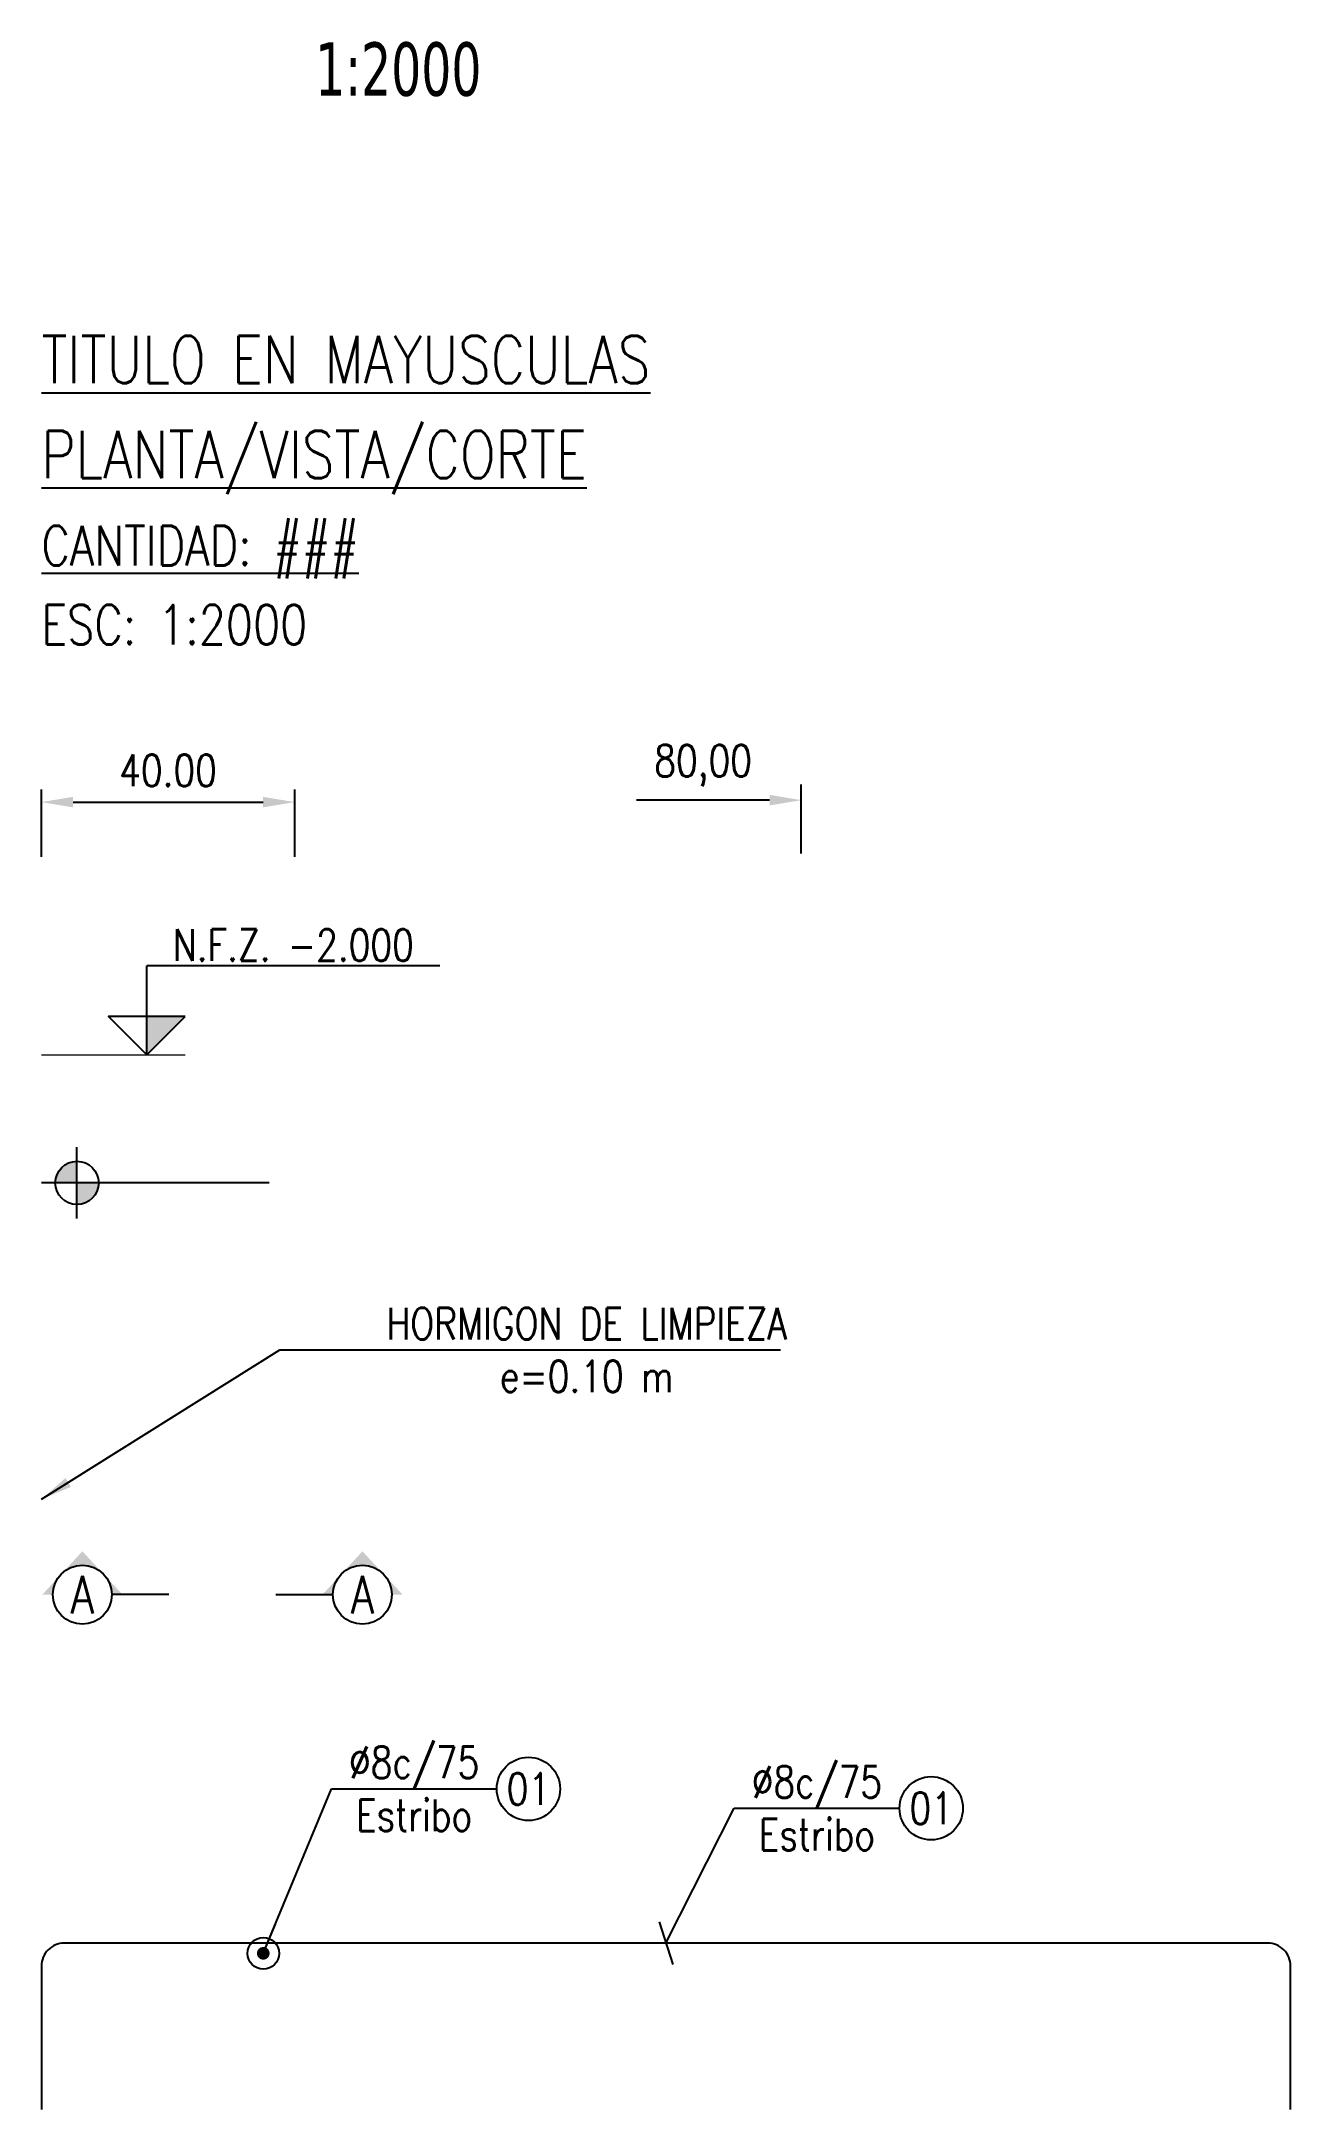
# Model space of a CAD drawing. Header units: millimetres. Extents: x -940 to 1351, y -586 to 711.
# Drawn here: x -711.5 to -514.2, y 384.4 to 711.2 of the extents above; entities that cross this region are included whole.
import ezdxf

# ---------------------------------------------------------------- set-up
doc = ezdxf.new("R2010")
doc.units = ezdxf.units.MM
doc.header["$PDMODE"] = 35
doc.header["$PDSIZE"] = 1
doc.layers.add('00-SIMB', color=1, linetype='Continuous', lineweight=0)
for name, color, linetype in [('CI-Armaduras', 4, 'Continuous'), ('CI-Posiciones', 3, 'Continuous'), ('GE-Cotas', 1, 'Continuous'), ('GE-Simbologia', 2, 'Continuous'), ('GE-Textos', 3, 'Continuous'), ('GE-Titulos', 4, 'Continuous'), ('ZZ-Rotulo-Textos', 7, 'Continuous')]:
    doc.layers.add(name, color=color, linetype=linetype)
doc.styles.add('Romans', font='romans.shx', dxfattribs={"width": 0.8})
doc.styles.add('Romans PF', font='romans.shx', dxfattribs={"width": 0.8})
doc.styles.add('Tahoma', font='tahoma.ttf', dxfattribs={"width": 0.75})
doc.dimstyles.new('1-25', dxfattribs={"dimscale": 25, "dimtxt": 2.5, "dimasz": 2.5, "dimexe": 1.25, "dimexo": 1.25, "dimgap": 1.25, "dimtad": 1, "dimdec": 0, "dimzin": 12, "dimtxsty": 'Romans PF', "dimcen": 0, "dimclrd": 2, "dimclre": 2, "dimclrt": 3, "dimadec": 0, "dimazin": 3, "dimtfac": 1, "dimtdec": 0, "dimtmove": 0, "dimatfit": 3, "dimfxl": 1, "dimlwd": -1, "dimlwe": -1, "dimarcsym": 0})
doc.dimstyles.new('COTAS GENERAL', dxfattribs={"dimscale": 0.1, "dimtxt": 2.5, "dimasz": 2.5, "dimexe": 1, "dimexo": 1, "dimgap": 1.25, "dimtad": 1, "dimzin": 1, "dimdsep": 46, "dimtxsty": 'Romans', "dimcen": 1, "dimclrd": 2, "dimclre": 1, "dimclrt": 3, "dimaunit": 1, "dimadec": 3, "dimazin": 0, "dimtfac": 1, "dimtix": 1, "dimtmove": 0, "dimatfit": 0, "dimfxl": 1.5, "dimtolj": 1, "dimarcsym": 0})
doc.dimstyles.new('COTAS REPLANTEO', dxfattribs={"dimscale": 0.1, "dimtxt": 2.5, "dimasz": 2.5, "dimexe": 1.25, "dimexo": 1.25, "dimgap": 1.25, "dimtad": 1, "dimjust": 1, "dimzin": 1, "dimtxsty": 'Romans PF', "dimcen": 0, "dimse2": 1, "dimsd2": 1, "dimclrd": 2, "dimclre": 1, "dimclrt": 3, "dimadec": 0, "dimazin": 3, "dimtfac": 1, "dimtmove": 0, "dimatfit": 3, "dimfxl": 1, "dimlwd": -1, "dimlwe": -1, "dimarcsym": 0})

msp = doc.modelspace()

# ---------------------------------------------------------------- texts
at = {"layer": 'CI-Posiciones', "char_height": 5, "attachment_point": 5, "style": 'Romans'}
for s, insert, width in [('%%C8c/75\\PEstribo', (-652.595, 435.118), 48.50258), ('%%C8c/75\\PEstribo', (-588.995, 432.05), 48.50258), ('01', (-634.545, 435.11), 5.33333), ('01', (-570.945, 432.042), 5.33333)]:
    msp.add_mtext(s, dxfattribs=dict(at, insert=insert, width=width))
at = {"layer": 'GE-Textos', "style": 'Romans'}
for s, insert, char_height, width, attachment_point in [('N.F.Z. -2.000', (-671.677, 565.913), 5, 48.50258, 8), ('A', (-704.987, 465.792), 6, 58.20309, 5), ('A', (-660.759, 465.792), 6, 58.20309, 5)]:
    msp.add_mtext(s, dxfattribs=dict(at, insert=insert, char_height=char_height, width=width, attachment_point=attachment_point))
at = {"layer": 'GE-Textos', "insert": (-634.287, 504.452), "char_height": 5, "attachment_point": 5, "style": 'Romans'}
msp.add_mtext('\\pi17.904;HORMIGON DE LIMPIEZA\\Pe=0.10 m ', dxfattribs=at)
at = {"layer": 'GE-Titulos', "insert": (-711.463, 640.284), "char_height": 10, "width": 713.55582, "attachment_point": 4, "line_spacing_factor": 1.200001, "style": 'Romans PF'}
msp.add_mtext('{\\H0.75x;\\LTITULO EN MAYUSCULAS\\PPLANTA/VISTA/CORTE\\P\\H0.83333x;\\C3;CANTIDAD: ###\\P\\lESC: 1:2000}', dxfattribs=at)
at = {"layer": 'ZZ-Rotulo-Textos', "style": 'Tahoma', "width": 0.75}
msp.add_text('1:2000', height=8.4375, rotation=0, dxfattribs=at).set_placement((-668.232, 702.598))

# ---------------------------------------------------------------- blocks, each defined once
blk = doc.blocks.new('*D77')
at = {"layer": 'Defpoints', "color": 0, "transparency": 16777216}
for p in [(-671.46, 591), (-711.46, 580.36), (-671.46, 580.36)]:
    blk.add_point(p, dxfattribs=at)
at = {"layer": 'GE-Cotas', "color": 1, "lineweight": -2, "transparency": 16777216}
for p, q in [((-711.46, 582.36), (-711.46, 593)), ((-671.46, 582.36), (-671.46, 593))]:
    blk.add_line(p, q, dxfattribs=at)
at = {"layer": 'GE-Cotas', "color": 2, "lineweight": -2, "transparency": 16777216}
blk.add_line((-706.46, 591), (-676.46, 591), dxfattribs=at)
at = {"layer": 'GE-Cotas', "color": 2, "transparency": 16777216}
for points in [[(-706.46, 591.84), (-706.46, 590.17), (-711.46, 591)], [(-676.46, 591.84), (-676.46, 590.17), (-671.46, 591)]]:
    blk.add_solid(points, dxfattribs=at)
at = {"layer": 'GE-Cotas', "color": 3, "transparency": 16777216, "insert": (-691.46, 596), "char_height": 5, "attachment_point": 5, "style": 'Romans'}
blk.add_mtext('\\A1;40.00', dxfattribs=at)
blk = doc.blocks.new('*D78')
at = {"layer": 'Defpoints', "color": 0, "transparency": 16777216}
for p in [(-671.46, 591.31), (-671.46, 580.36), (-591.46, 580.36)]:
    blk.add_point(p, dxfattribs=at)
at = {"layer": 'GE-Cotas', "color": 1, "transparency": 16777216}
blk.add_line((-591.46, 582.86), (-591.46, 593.81), dxfattribs=at)
at = {"layer": 'GE-Cotas', "color": 2, "transparency": 16777216}
blk.add_line((-596.46, 591.31), (-617.46, 591.31), dxfattribs=at)
blk.add_solid([(-596.46, 592.14), (-596.46, 590.47), (-591.46, 591.31)], dxfattribs=at)
at = {"layer": 'GE-Cotas', "color": 3, "transparency": 16777216, "insert": (-606.96, 596.78), "char_height": 5, "attachment_point": 5, "style": 'Romans PF'}
blk.add_mtext('80,00', dxfattribs=at)

# ---------------------------------------------------------------- dimensions: what is measured, and where the dimension line sits
at = {"layer": 'GE-Cotas'}
for base, p1, dimstyle, override, picture, middle in [((-671.463, 591.004), (-711.463, 580.359), 'COTAS GENERAL', {"dimscale": 2, "dimdec": 2, "dimzin": 1}, '*D77', (-691.463, 596.004)), ((-671.463, 591.306), (-591.463, 580.359), 'COTAS REPLANTEO', {"dimscale": 2, "dimdec": 2, "dimzin": 0}, '*D78', (-606.963, 596.782))]:
    dim = msp.add_linear_dim(base=base, p1=p1, p2=(-671.463, 580.359), angle=0, dimstyle=dimstyle, override=override, dxfattribs=at)
    dim.commit()
    dim.dimension.update_dxf_attribs({"geometry": picture, "text_midpoint": middle})

# ---------------------------------------------------------------- hatches: boundary and pattern name
at = {"layer": 'GE-Simbologia'}
h = msp.add_hatch(color=2, dxfattribs=at)
h.paths.add_polyline_path([(-705.838, 530.843), (-702.413, 530.843, -0.4142136), (-705.838, 527.418)])
h.paths.add_polyline_path([(-705.838, 530.843), (-709.262, 530.843, -0.4142136), (-705.838, 534.267)])
h = msp.add_hatch(color=256, dxfattribs=at)
h.paths.add_polyline_path([(-701.696, 469.083), (-704.987, 472.643), (-708.278, 469.083, -0.1989124), (-704.987, 470.446, -0.1989124)])
h.paths.add_polyline_path([(-700.333, 465.792), (-698.653, 465.792), (-701.448, 468.815, -0.1785979)])
h.paths.add_polyline_path([(-709.642, 465.792, -0.1785979), (-708.526, 468.815), (-711.321, 465.792)])
h = msp.add_hatch(color=256, dxfattribs=at)
h.paths.add_polyline_path([(-664.05, 469.083), (-660.759, 472.643), (-657.468, 469.083, 0.1989124), (-660.759, 470.446, 0.1989124)])
h.paths.add_polyline_path([(-665.413, 465.792), (-667.093, 465.792), (-664.298, 468.815, 0.1785979)])
h.paths.add_polyline_path([(-656.104, 465.792, 0.1785979), (-657.22, 468.815), (-654.425, 465.792)])

# ---------------------------------------------------------------- linework, layer by layer
at = {"layer": '00-SIMB'}
msp.add_line((-711.463, 551.065), (-688.757, 551.065), dxfattribs=at)
at = {"layer": 'CI-Armaduras'}
msp.add_lwpolyline([(-514.185, 384.434), (-514.185, 407.127, 0.4142136), (-517.785, 410.727), (-707.863, 410.727, 0.4142136), (-711.463, 407.127), (-711.463, 384.434)], format="xyb", dxfattribs=at)
at = {"layer": 'CI-Armaduras', "const_width": 1}
msp.add_lwpolyline([(-676.924, 409.127, 1), (-675.924, 409.127, 1)], format="xyb", close=True, dxfattribs=at)
at = {"layer": 'CI-Posiciones'}
for centre in [(-634.545, 435.11), (-570.945, 432.042)]:
    msp.add_circle(centre, 5, dxfattribs=at)
at = {"layer": 'GE-Simbologia', "color": 2}
for p, q in [((-694.805, 551.065), (-694.805, 565.113)), ((-648.549, 565.113), (-694.805, 565.113)), ((-705.838, 525.218), (-705.838, 536.468)), ((-675.474, 530.843), (-711.463, 530.843))]:
    msp.add_line(p, q, dxfattribs=at)
at = {"layer": 'GE-Simbologia'}
for p, q in [((-691.33, 465.792), (-700.333, 465.792)), ((-674.416, 465.792), (-665.413, 465.792))]:
    msp.add_line(p, q, dxfattribs=at)
at = {"layer": 'GE-Simbologia', "color": 2}
msp.add_lwpolyline([(-688.757, 557.113), (-700.853, 557.113), (-694.805, 551.065), (-688.757, 557.113)], dxfattribs=at)
msp.add_circle((-705.838, 530.843), 3.424, dxfattribs=at)
at = {"layer": 'GE-Simbologia'}
for centre in [(-704.987, 465.792), (-660.759, 465.792)]:
    msp.add_circle(centre, 4.654, dxfattribs=at)
at = {"layer": 'GE-Simbologia', "color": 2}
msp.add_solid([(-694.805, 551.065), (-694.805, 557.113), (-688.757, 557.113)], dxfattribs=at)

msp.set_redraw_order([(e.dxf.handle, doc.entitydb.next_handle()) for e in msp.query("TEXT MTEXT ATTDEF DIMENSION ARC_DIMENSION")])  # texts and dimensions are drawn at this point

# ---------------------------------------------------------------- leaders
at = {"layer": 'GE-Simbologia'}
msp.add_leader([(-711.463, 480.859), (-673.826, 504.452), (-594.748, 504.452)], dimstyle='COTAS REPLANTEO', override={"dimscale": 2, "dimtxt": 2, "dimexe": 0.5, "dimexo": 1, "dimgap": 0.5, "dimzin": 0, "dimdsep": 46}, dxfattribs=at)
at = {"layer": 'GE-Simbologia', "ltscale": 0.2}
for points, override in [([(-676.424, 409.127), (-665.645, 435.117), (-639.545, 435.119)], {"dimscale": 2, "dimasz": 2.5, "dimgap": 1.25, "dimtad": 0, "dimldrblk": 'Origin'}), ([(-612.824, 410.727), (-602.045, 432.049), (-575.945, 432.051)], {"dimscale": 2, "dimasz": 2.5, "dimgap": 1.25, "dimtad": 0, "dimldrblk": 'Oblique'})]:
    msp.add_leader(points, dimstyle='1-25', override=override, dxfattribs=at)

doc.saveas('drawing.dxf')
